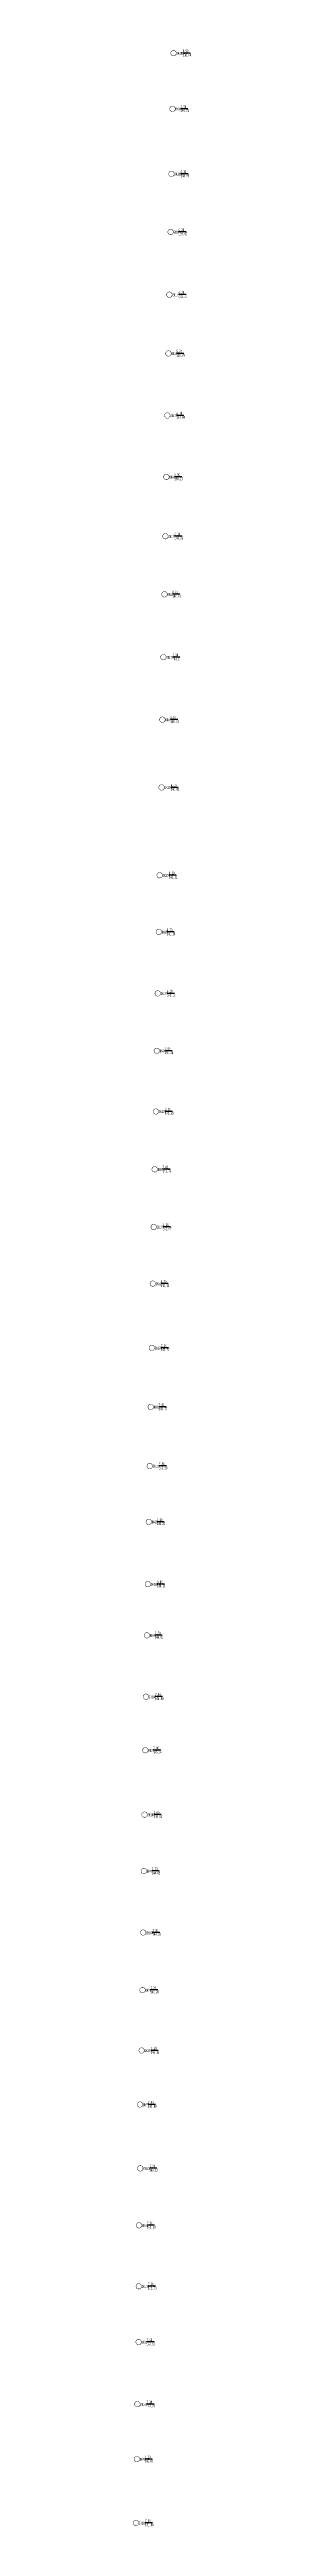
# Model space of a CAD drawing. Header units: millimetres. Extents: x 0 to 2711117, y 0 to 567555.
# Drawn here: x 2709634 to 2709676, y 564817 to 566626 of the extents above; entities that cross this region are included whole.
import ezdxf

# ---------------------------------------------------------------- set-up
doc = ezdxf.new("R2010")
doc.units = ezdxf.units.MM
doc.layers.add('勘察点方案', color=7, linetype='Continuous')
doc.styles.add('勘察孔', font='', dxfattribs={"width": 0.7, "height": 1.75})
doc.styles.get('勘察孔').set_extended_font_data('SimSun')

# ---------------------------------------------------------------- blocks, each defined once
blk = doc.blocks.new('孔_BK72', base_point=(2.1, 2.1))
blk.add_line((7.9, 2.5), (13.3, 2.5))
at = {"color": 7, "const_width": 0.3}
blk.add_lwpolyline([(2.1, 0.2, 1), (2.1, 4.2, 1), (2.1, 0.2, 1)], format="xyb", dxfattribs=at)
at = {"style": '勘察孔', "width": 0.6}
for s, p in [('BK72', (4.3, 1)), ('7.20', (7.9, 2.8)), ('142.07', (7.9, -0.2))]:
    blk.add_text(s, height=2.1, dxfattribs=at).set_placement(p)
blk = doc.blocks.new('孔_BK73', base_point=(2.1, 2.1))
blk.add_line((7.9, 2.5), (13.3, 2.5))
at = {"color": 7, "const_width": 0.3}
blk.add_lwpolyline([(2.1, 0.2, 1), (2.1, 4.2, 1), (2.1, 0.2, 1)], format="xyb", dxfattribs=at)
at = {"style": '勘察孔', "width": 0.6}
for s, p in [('BK73', (4.3, 1)), ('7.40', (7.9, 2.8)), ('142.55', (7.9, -0.2))]:
    blk.add_text(s, height=2.1, dxfattribs=at).set_placement(p)
blk = doc.blocks.new('孔_BK74', base_point=(2.1, 2.1))
blk.add_line((7.9, 2.5), (13.3, 2.5))
at = {"color": 7, "const_width": 0.3}
blk.add_lwpolyline([(2.1, 0.2, 1), (2.1, 4.2, 1), (2.1, 0.2, 1)], format="xyb", dxfattribs=at)
at = {"style": '勘察孔', "width": 0.6}
for s, p in [('BK74', (4.3, 1)), ('7.20', (7.9, 2.8)), ('143.10', (7.9, -0.2))]:
    blk.add_text(s, height=2.1, dxfattribs=at).set_placement(p)
blk = doc.blocks.new('孔_BK75', base_point=(2.1, 2.1))
blk.add_line((7.9, 2.5), (13.3, 2.5))
at = {"color": 7, "const_width": 0.3}
blk.add_lwpolyline([(2.1, 0.2, 1), (2.1, 4.2, 1), (2.1, 0.2, 1)], format="xyb", dxfattribs=at)
at = {"style": '勘察孔', "width": 0.6}
for s, p in [('BK75', (4.3, 1)), ('7.40', (7.9, 2.8)), ('143.48', (7.9, -0.2))]:
    blk.add_text(s, height=2.1, dxfattribs=at).set_placement(p)
blk = doc.blocks.new('孔_BK76', base_point=(2.1, 2.1))
blk.add_line((7.9, 2.5), (13.3, 2.5))
at = {"color": 7, "const_width": 0.3}
blk.add_lwpolyline([(2.1, 0.2, 1), (2.1, 4.2, 1), (2.1, 0.2, 1)], format="xyb", dxfattribs=at)
at = {"style": '勘察孔', "width": 0.6}
for s, p in [('BK76', (4.3, 1)), ('7.30', (7.9, 2.8)), ('143.20', (7.9, -0.2))]:
    blk.add_text(s, height=2.1, dxfattribs=at).set_placement(p)
blk = doc.blocks.new('孔_BK77', base_point=(2.1, 2.1))
blk.add_line((7.9, 2.5), (13.3, 2.5))
at = {"color": 7, "const_width": 0.3}
blk.add_lwpolyline([(2.1, 0.2, 1), (2.1, 4.2, 1), (2.1, 0.2, 1)], format="xyb", dxfattribs=at)
at = {"style": '勘察孔', "width": 0.6}
for s, p in [('BK77', (4.3, 1)), ('7.20', (7.9, 2.8)), ('144.65', (7.9, -0.2))]:
    blk.add_text(s, height=2.1, dxfattribs=at).set_placement(p)
blk = doc.blocks.new('孔_BK78', base_point=(2.1, 2.1))
blk.add_line((7.9, 2.5), (13.3, 2.5))
at = {"color": 7, "const_width": 0.3}
blk.add_lwpolyline([(2.1, 0.2, 1), (2.1, 4.2, 1), (2.1, 0.2, 1)], format="xyb", dxfattribs=at)
at = {"style": '勘察孔', "width": 0.6}
for s, p in [('BK78', (4.3, 1)), ('7.40', (7.9, 2.8)), ('145.04', (7.9, -0.2))]:
    blk.add_text(s, height=2.1, dxfattribs=at).set_placement(p)
blk = doc.blocks.new('孔_BK79', base_point=(2.1, 2.1))
blk.add_line((7.9, 2.5), (13.3, 2.5))
at = {"color": 7, "const_width": 0.3}
blk.add_lwpolyline([(2.1, 0.2, 1), (2.1, 4.2, 1), (2.1, 0.2, 1)], format="xyb", dxfattribs=at)
at = {"style": '勘察孔', "width": 0.6}
for s, p in [('BK79', (4.3, 1)), ('7.50', (7.9, 2.8)), ('144.81', (7.9, -0.2))]:
    blk.add_text(s, height=2.1, dxfattribs=at).set_placement(p)
blk = doc.blocks.new('孔_BK80', base_point=(2.1, 2.1))
blk.add_line((7.9, 2.5), (13.3, 2.5))
at = {"color": 7, "const_width": 0.3}
blk.add_lwpolyline([(2.1, 0.2, 1), (2.1, 4.2, 1), (2.1, 0.2, 1)], format="xyb", dxfattribs=at)
at = {"style": '勘察孔', "width": 0.6}
for s, p in [('BK80', (4.3, 1)), ('7.40', (7.9, 2.8)), ('144.02', (7.9, -0.2))]:
    blk.add_text(s, height=2.1, dxfattribs=at).set_placement(p)
blk = doc.blocks.new('孔_BK81', base_point=(2.1, 2.1))
blk.add_line((7.9, 2.5), (13.3, 2.5))
at = {"color": 7, "const_width": 0.3}
blk.add_lwpolyline([(2.1, 0.2, 1), (2.1, 4.2, 1), (2.1, 0.2, 1)], format="xyb", dxfattribs=at)
at = {"style": '勘察孔', "width": 0.6}
for s, p in [('BK81', (4.3, 1)), ('7.40', (7.9, 2.8)), ('143.77', (7.9, -0.2))]:
    blk.add_text(s, height=2.1, dxfattribs=at).set_placement(p)
blk = doc.blocks.new('孔_BK83', base_point=(2.1, 2.1))
blk.add_line((7.9, 2.5), (13.3, 2.5))
at = {"color": 7, "const_width": 0.3}
blk.add_lwpolyline([(2.1, 0.2, 1), (2.1, 4.2, 1), (2.1, 0.2, 1)], format="xyb", dxfattribs=at)
at = {"style": '勘察孔', "width": 0.6}
for s, p in [('BK83', (4.3, 1)), ('7.00', (7.9, 2.8)), ('141.79', (7.9, -0.2))]:
    blk.add_text(s, height=2.1, dxfattribs=at).set_placement(p)
blk = doc.blocks.new('孔_BK84', base_point=(2.1, 2.1))
blk.add_line((7.9, 2.5), (13.3, 2.5))
at = {"color": 7, "const_width": 0.3}
blk.add_lwpolyline([(2.1, 0.2, 1), (2.1, 4.2, 1), (2.1, 0.2, 1)], format="xyb", dxfattribs=at)
at = {"style": '勘察孔', "width": 0.6}
for s, p in [('BK84', (4.3, 1)), ('7.50', (7.9, 2.8)), ('141.26', (7.9, -0.2))]:
    blk.add_text(s, height=2.1, dxfattribs=at).set_placement(p)
blk = doc.blocks.new('孔_BK85', base_point=(2.1, 2.1))
blk.add_line((7.9, 2.5), (13.3, 2.5))
at = {"color": 7, "const_width": 0.3}
blk.add_lwpolyline([(2.1, 0.2, 1), (2.1, 4.2, 1), (2.1, 0.2, 1)], format="xyb", dxfattribs=at)
at = {"style": '勘察孔', "width": 0.6}
for s, p in [('BK85', (4.3, 1)), ('6.70', (7.9, 2.8)), ('141.14', (7.9, -0.2))]:
    blk.add_text(s, height=2.1, dxfattribs=at).set_placement(p)
blk = doc.blocks.new('孔_BK86', base_point=(2.1, 2.1))
blk.add_line((7.9, 2.5), (13.3, 2.5))
at = {"color": 7, "const_width": 0.3}
blk.add_lwpolyline([(2.1, 0.2, 1), (2.1, 4.2, 1), (2.1, 0.2, 1)], format="xyb", dxfattribs=at)
at = {"style": '勘察孔', "width": 0.6}
for s, p in [('BK86', (4.3, 1)), ('6.10', (7.9, 2.8)), ('140.92', (7.9, -0.2))]:
    blk.add_text(s, height=2.1, dxfattribs=at).set_placement(p)
blk = doc.blocks.new('孔_BK87', base_point=(2.1, 2.1))
blk.add_line((7.9, 2.5), (13.3, 2.5))
at = {"color": 7, "const_width": 0.3}
blk.add_lwpolyline([(2.1, 0.2, 1), (2.1, 4.2, 1), (2.1, 0.2, 1)], format="xyb", dxfattribs=at)
at = {"style": '勘察孔', "width": 0.6}
for s, p in [('BK87', (4.3, 1)), ('6.00', (7.9, 2.8)), ('140.43', (7.9, -0.2))]:
    blk.add_text(s, height=2.1, dxfattribs=at).set_placement(p)
blk = doc.blocks.new('孔_BK88', base_point=(2.1, 2.1))
blk.add_line((7.9, 2.5), (13.3, 2.5))
at = {"color": 7, "const_width": 0.3}
blk.add_lwpolyline([(2.1, 0.2, 1), (2.1, 4.2, 1), (2.1, 0.2, 1)], format="xyb", dxfattribs=at)
at = {"style": '勘察孔', "width": 0.6}
for s, p in [('BK88', (4.3, 1)), ('6.30', (7.9, 2.8)), ('140.27', (7.9, -0.2))]:
    blk.add_text(s, height=2.1, dxfattribs=at).set_placement(p)
blk = doc.blocks.new('孔_BK89', base_point=(2.1, 2.1))
blk.add_line((7.9, 2.5), (13.3, 2.5))
at = {"color": 7, "const_width": 0.3}
blk.add_lwpolyline([(2.1, 0.2, 1), (2.1, 4.2, 1), (2.1, 0.2, 1)], format="xyb", dxfattribs=at)
at = {"style": '勘察孔', "width": 0.6}
for s, p in [('BK89', (4.3, 1)), ('5.70', (7.9, 2.8)), ('139.79', (7.9, -0.2))]:
    blk.add_text(s, height=2.1, dxfattribs=at).set_placement(p)
blk = doc.blocks.new('孔_BK90', base_point=(2.1, 2.1))
blk.add_line((7.9, 2.5), (13.3, 2.5))
at = {"color": 7, "const_width": 0.3}
blk.add_lwpolyline([(2.1, 0.2, 1), (2.1, 4.2, 1), (2.1, 0.2, 1)], format="xyb", dxfattribs=at)
at = {"style": '勘察孔', "width": 0.6}
for s, p in [('BK90', (4.3, 1)), ('6.20', (7.9, 2.8)), ('139.45', (7.9, -0.2))]:
    blk.add_text(s, height=2.1, dxfattribs=at).set_placement(p)
blk = doc.blocks.new('孔_BK91', base_point=(2.1, 2.1))
blk.add_line((7.9, 2.5), (13.3, 2.5))
at = {"color": 7, "const_width": 0.3}
blk.add_lwpolyline([(2.1, 0.2, 1), (2.1, 4.2, 1), (2.1, 0.2, 1)], format="xyb", dxfattribs=at)
at = {"style": '勘察孔', "width": 0.6}
for s, p in [('BK91', (4.3, 1)), ('7.50', (7.9, 2.8)), ('138.72', (7.9, -0.2))]:
    blk.add_text(s, height=2.1, dxfattribs=at).set_placement(p)
blk = doc.blocks.new('孔_ZK101', base_point=(2.1, 2.1))
blk.add_line((8.8, 2.5), (14.2, 2.5))
at = {"color": 7, "const_width": 0.3}
blk.add_lwpolyline([(2.1, 0.2, 1), (2.1, 4.2, 1), (2.1, 0.2, 1)], format="xyb", dxfattribs=at)
at = {"style": '勘察孔', "width": 0.6}
for s, p in [('ZK101', (4.3, 1)), ('7.80', (8.8, 2.8)), ('141.88', (8.8, -0.2))]:
    blk.add_text(s, height=2.1, dxfattribs=at).set_placement(p)
blk = doc.blocks.new('孔_ZK102', base_point=(2.1, 2.1))
blk.add_line((8.8, 2.5), (14.2, 2.5))
at = {"color": 7, "const_width": 0.3}
blk.add_lwpolyline([(2.1, 0.2, 1), (2.1, 4.2, 1), (2.1, 0.2, 1)], format="xyb", dxfattribs=at)
at = {"style": '勘察孔', "width": 0.6}
for s, p in [('ZK102', (4.3, 1)), ('7.30', (8.8, 2.8)), ('142.21', (8.8, -0.2))]:
    blk.add_text(s, height=2.1, dxfattribs=at).set_placement(p)
blk = doc.blocks.new('孔_ZK103', base_point=(2.1, 2.1))
blk.add_line((8.8, 2.5), (14.2, 2.5))
at = {"color": 7, "const_width": 0.3}
blk.add_lwpolyline([(2.1, 0.2, 1), (2.1, 4.2, 1), (2.1, 0.2, 1)], format="xyb", dxfattribs=at)
at = {"style": '勘察孔', "width": 0.6}
for s, p in [('ZK103', (4.3, 1)), ('7.30', (8.8, 2.8)), ('142.70', (8.8, -0.2))]:
    blk.add_text(s, height=2.1, dxfattribs=at).set_placement(p)
blk = doc.blocks.new('孔_ZK104', base_point=(2.1, 2.1))
blk.add_line((8.8, 2.5), (14.2, 2.5))
at = {"color": 7, "const_width": 0.3}
blk.add_lwpolyline([(2.1, 0.2, 1), (2.1, 4.2, 1), (2.1, 0.2, 1)], format="xyb", dxfattribs=at)
at = {"style": '勘察孔', "width": 0.6}
for s, p in [('ZK104', (4.3, 1)), ('7.20', (8.8, 2.8)), ('143.12', (8.8, -0.2))]:
    blk.add_text(s, height=2.1, dxfattribs=at).set_placement(p)
blk = doc.blocks.new('孔_ZK105', base_point=(2.1, 2.1))
blk.add_line((8.8, 2.5), (14.2, 2.5))
at = {"color": 7, "const_width": 0.3}
blk.add_lwpolyline([(2.1, 0.2, 1), (2.1, 4.2, 1), (2.1, 0.2, 1)], format="xyb", dxfattribs=at)
at = {"style": '勘察孔', "width": 0.6}
for s, p in [('ZK105', (4.3, 1)), ('7.20', (8.8, 2.8)), ('143.35', (8.8, -0.2))]:
    blk.add_text(s, height=2.1, dxfattribs=at).set_placement(p)
blk = doc.blocks.new('孔_ZK106', base_point=(2.1, 2.1))
blk.add_line((8.8, 2.5), (14.2, 2.5))
at = {"color": 7, "const_width": 0.3}
blk.add_lwpolyline([(2.1, 0.2, 1), (2.1, 4.2, 1), (2.1, 0.2, 1)], format="xyb", dxfattribs=at)
at = {"style": '勘察孔', "width": 0.6}
for s, p in [('ZK106', (4.3, 1)), ('7.30', (8.8, 2.8)), ('144.20', (8.8, -0.2))]:
    blk.add_text(s, height=2.1, dxfattribs=at).set_placement(p)
blk = doc.blocks.new('孔_ZK107', base_point=(2.1, 2.1))
blk.add_line((8.8, 2.5), (14.2, 2.5))
at = {"color": 7, "const_width": 0.3}
blk.add_lwpolyline([(2.1, 0.2, 1), (2.1, 4.2, 1), (2.1, 0.2, 1)], format="xyb", dxfattribs=at)
at = {"style": '勘察孔', "width": 0.6}
for s, p in [('ZK107', (4.3, 1)), ('7.60', (8.8, 2.8)), ('144.61', (8.8, -0.2))]:
    blk.add_text(s, height=2.1, dxfattribs=at).set_placement(p)
blk = doc.blocks.new('孔_ZK108', base_point=(2.1, 2.1))
blk.add_line((8.8, 2.5), (14.2, 2.5))
at = {"color": 7, "const_width": 0.3}
blk.add_lwpolyline([(2.1, 0.2, 1), (2.1, 4.2, 1), (2.1, 0.2, 1)], format="xyb", dxfattribs=at)
at = {"style": '勘察孔', "width": 0.6}
for s, p in [('ZK108', (4.3, 1)), ('7.40', (8.8, 2.8)), ('144.98', (8.8, -0.2))]:
    blk.add_text(s, height=2.1, dxfattribs=at).set_placement(p)
blk = doc.blocks.new('孔_ZK168', base_point=(2.1, 2.1))
blk.add_line((8.8, 2.5), (14.2, 2.5))
at = {"color": 7, "const_width": 0.3}
blk.add_lwpolyline([(2.1, 0.2, 1), (2.1, 4.2, 1), (2.1, 0.2, 1)], format="xyb", dxfattribs=at)
at = {"style": '勘察孔', "width": 0.6}
for s, p in [('ZK168', (4.3, 1)), ('8.80', (8.8, 2.8)), ('144.91', (8.8, -0.2))]:
    blk.add_text(s, height=2.1, dxfattribs=at).set_placement(p)
blk = doc.blocks.new('孔_ZK169', base_point=(2.1, 2.1))
blk.add_line((8.8, 2.5), (14.2, 2.5))
at = {"color": 7, "const_width": 0.3}
blk.add_lwpolyline([(2.1, 0.2, 1), (2.1, 4.2, 1), (2.1, 0.2, 1)], format="xyb", dxfattribs=at)
at = {"style": '勘察孔', "width": 0.6}
for s, p in [('ZK169', (4.3, 1)), ('7.40', (8.8, 2.8)), ('143.98', (8.8, -0.2))]:
    blk.add_text(s, height=2.1, dxfattribs=at).set_placement(p)
blk = doc.blocks.new('孔_ZK170', base_point=(2.1, 2.1))
blk.add_line((8.8, 2.5), (14.2, 2.5))
at = {"color": 7, "const_width": 0.3}
blk.add_lwpolyline([(2.1, 0.2, 1), (2.1, 4.2, 1), (2.1, 0.2, 1)], format="xyb", dxfattribs=at)
at = {"style": '勘察孔', "width": 0.6}
for s, p in [('ZK170', (4.3, 1)), ('6.10', (8.8, 2.8)), ('142.77', (8.8, -0.2))]:
    blk.add_text(s, height=2.1, dxfattribs=at).set_placement(p)
blk = doc.blocks.new('孔_ZK171', base_point=(2.1, 2.1))
blk.add_line((8.8, 2.5), (14.2, 2.5))
at = {"color": 7, "const_width": 0.3}
blk.add_lwpolyline([(2.1, 0.2, 1), (2.1, 4.2, 1), (2.1, 0.2, 1)], format="xyb", dxfattribs=at)
at = {"style": '勘察孔', "width": 0.6}
for s, p in [('ZK171', (4.3, 1)), ('6.20', (8.8, 2.8)), ('142.07', (8.8, -0.2))]:
    blk.add_text(s, height=2.1, dxfattribs=at).set_placement(p)
blk = doc.blocks.new('孔_ZK172', base_point=(2.1, 2.1))
blk.add_line((8.8, 2.5), (14.2, 2.5))
at = {"color": 7, "const_width": 0.3}
blk.add_lwpolyline([(2.1, 0.2, 1), (2.1, 4.2, 1), (2.1, 0.2, 1)], format="xyb", dxfattribs=at)
at = {"style": '勘察孔', "width": 0.6}
for s, p in [('ZK172', (4.3, 1)), ('6.20', (8.8, 2.8)), ('141.30', (8.8, -0.2))]:
    blk.add_text(s, height=2.1, dxfattribs=at).set_placement(p)
blk = doc.blocks.new('孔_ZK173', base_point=(2.1, 2.1))
blk.add_line((8.8, 2.5), (14.2, 2.5))
at = {"color": 7, "const_width": 0.3}
blk.add_lwpolyline([(2.1, 0.2, 1), (2.1, 4.2, 1), (2.1, 0.2, 1)], format="xyb", dxfattribs=at)
at = {"style": '勘察孔', "width": 0.6}
for s, p in [('ZK173', (4.3, 1)), ('6.20', (8.8, 2.8)), ('141.13', (8.8, -0.2))]:
    blk.add_text(s, height=2.1, dxfattribs=at).set_placement(p)
blk = doc.blocks.new('孔_ZK174', base_point=(2.1, 2.1))
blk.add_line((8.8, 2.5), (14.2, 2.5))
at = {"color": 7, "const_width": 0.3}
blk.add_lwpolyline([(2.1, 0.2, 1), (2.1, 4.2, 1), (2.1, 0.2, 1)], format="xyb", dxfattribs=at)
at = {"style": '勘察孔', "width": 0.6}
for s, p in [('ZK174', (4.3, 1)), ('6.10', (8.8, 2.8)), ('141.12', (8.8, -0.2))]:
    blk.add_text(s, height=2.1, dxfattribs=at).set_placement(p)
blk = doc.blocks.new('孔_ZK175', base_point=(2.1, 2.1))
blk.add_line((8.8, 2.5), (14.2, 2.5))
at = {"color": 7, "const_width": 0.3}
blk.add_lwpolyline([(2.1, 0.2, 1), (2.1, 4.2, 1), (2.1, 0.2, 1)], format="xyb", dxfattribs=at)
at = {"style": '勘察孔', "width": 0.6}
for s, p in [('ZK175', (4.3, 1)), ('6.10', (8.8, 2.8)), ('140.81', (8.8, -0.2))]:
    blk.add_text(s, height=2.1, dxfattribs=at).set_placement(p)
blk = doc.blocks.new('孔_ZK176', base_point=(2.1, 2.1))
blk.add_line((8.8, 2.5), (14.2, 2.5))
at = {"color": 7, "const_width": 0.3}
blk.add_lwpolyline([(2.1, 0.2, 1), (2.1, 4.2, 1), (2.1, 0.2, 1)], format="xyb", dxfattribs=at)
at = {"style": '勘察孔', "width": 0.6}
for s, p in [('ZK176', (4.3, 1)), ('7.00', (8.8, 2.8)), ('140.61', (8.8, -0.2))]:
    blk.add_text(s, height=2.1, dxfattribs=at).set_placement(p)
blk = doc.blocks.new('孔_ZK177', base_point=(2.1, 2.1))
blk.add_line((8.8, 2.5), (14.2, 2.5))
at = {"color": 7, "const_width": 0.3}
blk.add_lwpolyline([(2.1, 0.2, 1), (2.1, 4.2, 1), (2.1, 0.2, 1)], format="xyb", dxfattribs=at)
at = {"style": '勘察孔', "width": 0.6}
for s, p in [('ZK177', (4.3, 1)), ('6.10', (8.8, 2.8)), ('140.36', (8.8, -0.2))]:
    blk.add_text(s, height=2.1, dxfattribs=at).set_placement(p)
blk = doc.blocks.new('孔_ZK178', base_point=(2.1, 2.1))
blk.add_line((8.8, 2.5), (14.2, 2.5))
at = {"color": 7, "const_width": 0.3}
blk.add_lwpolyline([(2.1, 0.2, 1), (2.1, 4.2, 1), (2.1, 0.2, 1)], format="xyb", dxfattribs=at)
at = {"style": '勘察孔', "width": 0.6}
for s, p in [('ZK178', (4.3, 1)), ('6.70', (8.8, 2.8)), ('139.84', (8.8, -0.2))]:
    blk.add_text(s, height=2.1, dxfattribs=at).set_placement(p)
blk = doc.blocks.new('孔_ZK179', base_point=(2.1, 2.1))
blk.add_line((8.8, 2.5), (14.2, 2.5))
at = {"color": 7, "const_width": 0.3}
blk.add_lwpolyline([(2.1, 0.2, 1), (2.1, 4.2, 1), (2.1, 0.2, 1)], format="xyb", dxfattribs=at)
at = {"style": '勘察孔', "width": 0.6}
for s, p in [('ZK179', (4.3, 1)), ('6.20', (8.8, 2.8)), ('139.74', (8.8, -0.2))]:
    blk.add_text(s, height=2.1, dxfattribs=at).set_placement(p)
blk = doc.blocks.new('孔_ZK180', base_point=(2.1, 2.1))
blk.add_line((8.8, 2.5), (14.2, 2.5))
at = {"color": 7, "const_width": 0.3}
blk.add_lwpolyline([(2.1, 0.2, 1), (2.1, 4.2, 1), (2.1, 0.2, 1)], format="xyb", dxfattribs=at)
at = {"style": '勘察孔', "width": 0.6}
for s, p in [('ZK180', (4.3, 1)), ('6.30', (8.8, 2.8)), ('138.98', (8.8, -0.2))]:
    blk.add_text(s, height=2.1, dxfattribs=at).set_placement(p)
blk = doc.blocks.new('孔_ZK181', base_point=(2.1, 2.1))
blk.add_line((8.8, 2.5), (14.2, 2.5))
at = {"color": 7, "const_width": 0.3}
blk.add_lwpolyline([(2.1, 0.2, 1), (2.1, 4.2, 1), (2.1, 0.2, 1)], format="xyb", dxfattribs=at)
at = {"style": '勘察孔', "width": 0.6}
for s, p in [('ZK181', (4.3, 1)), ('6.90', (8.8, 2.8)), ('138.40', (8.8, -0.2))]:
    blk.add_text(s, height=2.1, dxfattribs=at).set_placement(p)
blk = doc.blocks.new('孔_ZK82', base_point=(2.1, 2.1))
blk.add_line((7.9, 2.5), (13.3, 2.5))
at = {"color": 7, "const_width": 0.3}
blk.add_lwpolyline([(2.1, 0.2, 1), (2.1, 4.2, 1), (2.1, 0.2, 1)], format="xyb", dxfattribs=at)
at = {"style": '勘察孔', "width": 0.6}
for s, p in [('ZK82', (4.3, 1)), ('6.20', (7.9, 2.8)), ('142.12', (7.9, -0.2))]:
    blk.add_text(s, height=2.1, dxfattribs=at).set_placement(p)

msp = doc.modelspace()

# ---------------------------------------------------------------- block references
at = {"layer": '勘察点方案'}
for name, p in [('孔_ZK181', (2709663.9, 566623)), ('孔_BK91', (2709663.2, 566582.3)), ('孔_ZK180', (2709662.4, 566534.8)), ('孔_BK90', (2709661.8, 566492.4)), ('孔_ZK179', (2709660.9, 566446.6)), ('孔_BK89', (2709660.2, 566403.7)), ('孔_ZK178', (2709659.4, 566358.4)), ('孔_BK88', (2709658.7, 566313.5)), ('孔_ZK177', (2709658, 566270.2)), ('孔_BK87', (2709657.3, 566227.8)), ('孔_ZK176', (2709656.5, 566181.9)), ('孔_BK86', (2709655.8, 566136.3)), ('孔_ZK175', (2709655.2, 566086.8)), ('孔_ZK174', (2709653.8, 566022.7)), ('孔_BK85', (2709653.2, 565981.3)), ('孔_ZK173', (2709652.4, 565936.4)), ('孔_BK84', (2709651.7, 565894.5)), ('孔_ZK172', (2709651, 565850.2)), ('孔_BK83', (2709650.2, 565808)), ('孔_ZK171', (2709649.5, 565765.9)), ('孔_ZK82', (2709648.8, 565724.5)), ('孔_ZK170', (2709648.1, 565677.6)), ('孔_BK81', (2709647.3, 565634.5)), ('孔_ZK169', (2709646.6, 565591.3)), ('孔_BK80', (2709645.9, 565550.6)), ('孔_ZK168', (2709645.2, 565505.1)), ('孔_BK79', (2709644.5, 565467.7)), ('孔_ZK108', (2709643.8, 565422.9)), ('孔_BK78', (2709643.4, 565383.8)), ('孔_ZK107', (2709642.8, 565336.8)), ('孔_BK77', (2709642.3, 565295.6)), ('孔_ZK106', (2709641.8, 565250.7)), ('孔_BK76', (2709641.3, 565208.7)), ('孔_ZK105', (2709640.7, 565164.6)), ('孔_BK75', (2709639.6, 565125.1)), ('孔_ZK104', (2709639.7, 565078.5)), ('孔_BK74', (2709638.8, 565036.9)), ('孔_ZK103', (2709638.6, 564992.4)), ('孔_BK73', (2709638.5, 564951.7)), ('孔_ZK102', (2709637.6, 564906.3)), ('孔_BK72', (2709637.2, 564866.2)), ('孔_ZK101', (2709636.5, 564819.6))]:
    msp.add_blockref(name, p, dxfattribs=at)

doc.saveas('drawing.dxf')
